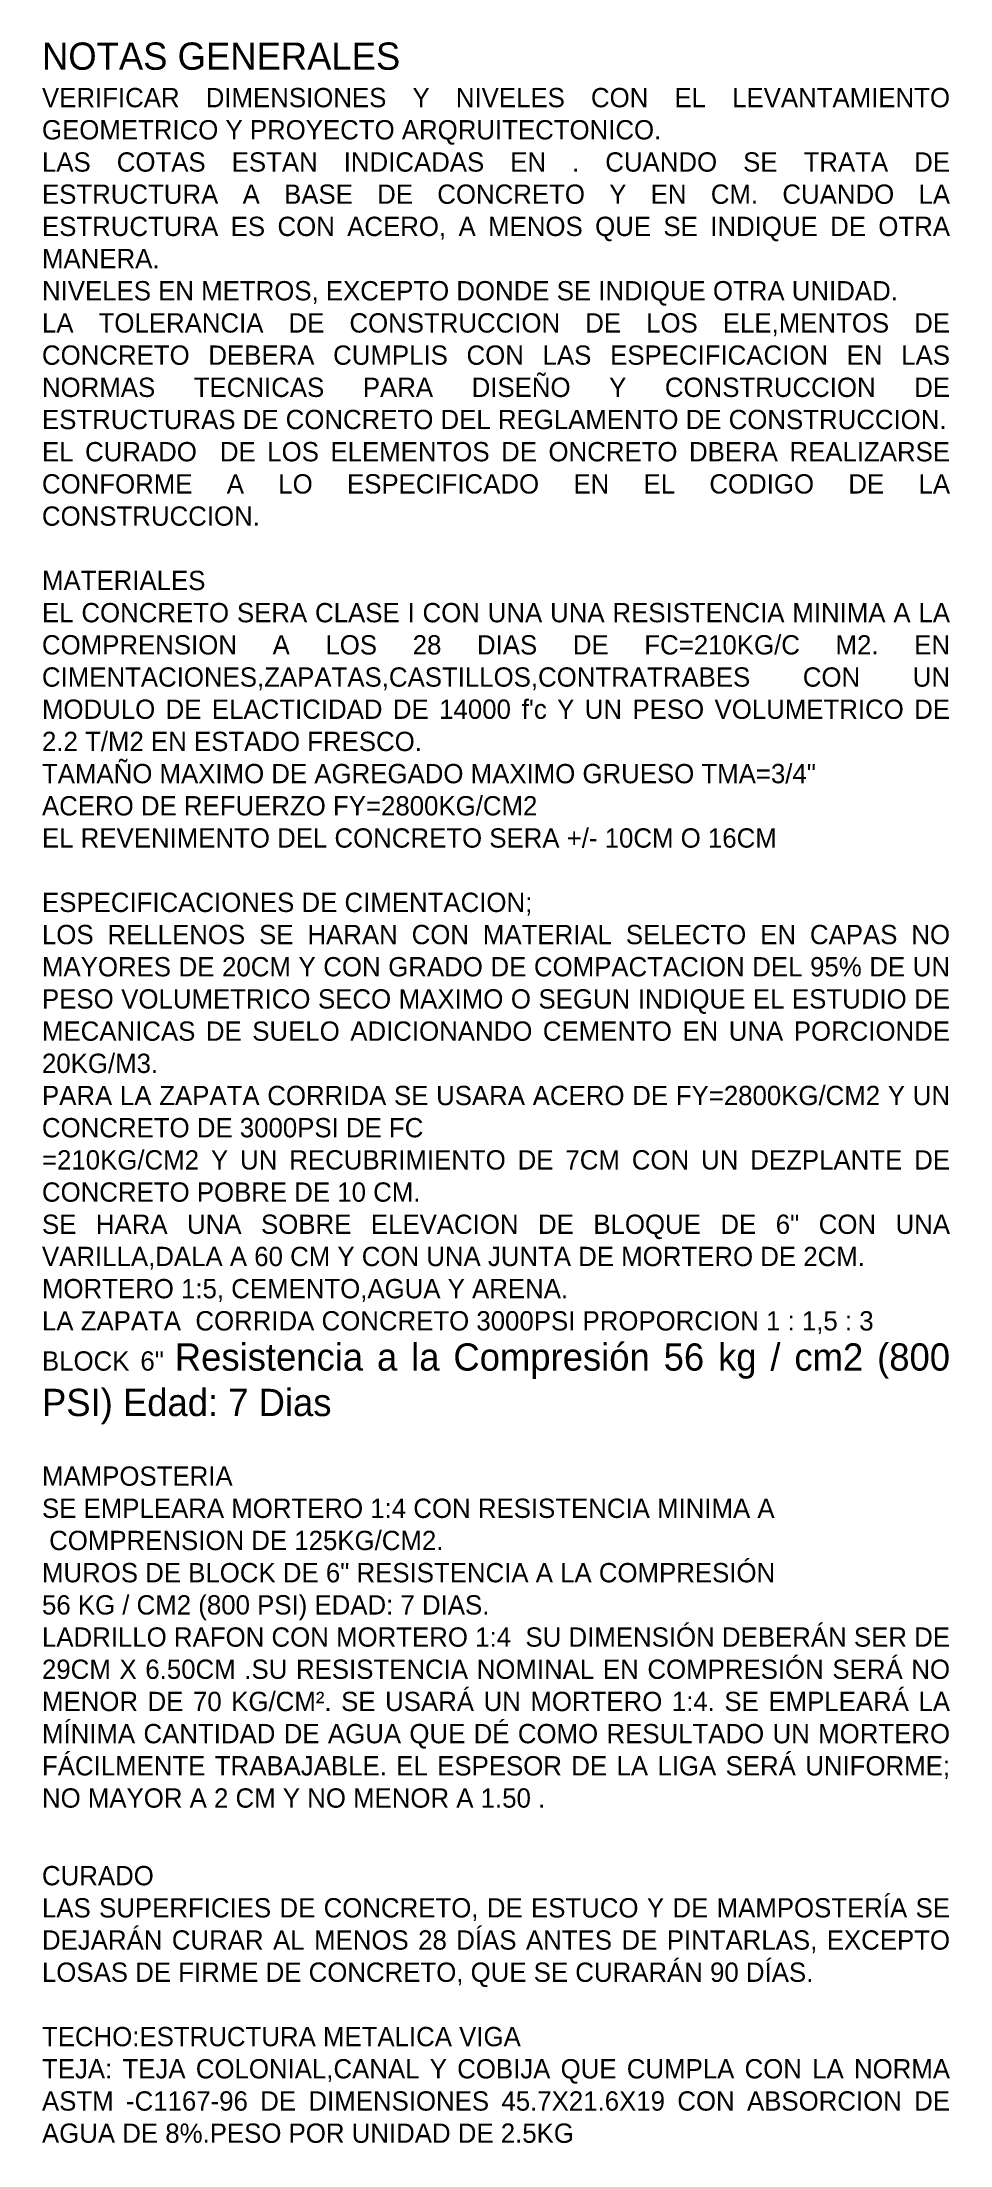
# Model space of a CAD drawing. Header units: millimetres. Extents: x -9559 to 23034, y -7226 to 22400.
# Drawn here: x 179.12 to 189.12, y -73.59 to -50.45 of the extents above; entities that cross this region are included whole.
import ezdxf

# ---------------------------------------------------------------- set-up
doc = ezdxf.new("R2010")
doc.units = ezdxf.units.MM
doc.header["$LTSCALE"] = 0.02
doc.layers.add('TT-Terreno', color=250, linetype='Continuous', lineweight=40)
doc.styles.get("Standard").update_dxf_attribs({"font": 'GOTHIC.TTF'})

msp = doc.modelspace()

# ---------------------------------------------------------------- texts
at = {"insert": (179.121, -50.453, -0.164), "char_height": 0.3, "width": 9.97069, "attachment_point": 1}
msp.add_mtext('\\pxqj;NOTAS GENERALES\\P{\\H0.70833x;VERIFICAR DIMENSIONES Y NIVELES CON EL LEVANTAMIENTO GEOMETRICO Y PROYECTO ARQRUITECTONICO.\\PLAS COTAS ESTAN INDICADAS EN . CUANDO SE TRATA DE ESTRUCTURA A BASE DE CONCRETO Y EN CM. CUANDO LA ESTRUCTURA ES CON ACERO, A MENOS QUE SE INDIQUE DE OTRA MANERA.\\PNIVELES EN METROS, EXCEPTO DONDE SE INDIQUE OTRA UNIDAD.\\PLA TOLERANCIA DE CONSTRUCCION DE LOS ELE,MENTOS DE CONCRETO DEBERA CUMPLIS CON LAS ESPECIFICACION EN LAS NORMAS TECNICAS PARA DISEÑO Y CONSTRUCCION DE ESTRUCTURAS DE CONCRETO DEL REGLAMENTO DE CONSTRUCCION.\\PEL CURADO  DE LOS ELEMENTOS DE ONCRETO DBERA REALIZARSE CONFORME A LO ESPECIFICADO EN EL CODIGO DE LA CONSTRUCCION.\\P\\PMATERIALES\\PEL CONCRETO SERA CLASE I CON UNA UNA RESISTENCIA MINIMA A LA COMPRENSION A LOS 28 DIAS DE FC=210KG/C M2. EN CIMENTACIONES,ZAPATAS,CASTILLOS,CONTRATRABES CON UN MODULO DE ELACTICIDAD DE 14000\\H1.05883x; \\H0.94444x;f\'c Y UN PESO VOLUMETRICO DE 2.2 T/M2 EN ESTADO FRESCO.\\PTAMAÑO MAXIMO DE AGREGADO MAXIMO GRUESO TMA=3/4"\\PACERO DE REFUERZO FY=2800KG/CM2\\PEL REVENIMENTO DEL CONCRETO SERA +/- 10CM O 16CM \\P\\PESPECIFICACIONES DE CIMENTACION;\\PLOS RELLENOS SE HARAN CON MATERIAL SELECTO EN CAPAS NO MAYORES DE 20CM Y CON GRADO DE COMPACTACION DEL 95% DE UN PESO VOLUMETRICO SECO MAXIMO O SEGUN INDIQUE EL ESTUDIO DE MECANICAS DE SUELO ADICIONANDO CEMENTO EN UNA PORCIONDE 20KG/M3.\\PPARA LA ZAPATA CORRIDA SE USARA ACERO DE FY=2800KG/CM2 Y UN CONCRETO DE 3000PSI DE FC\\P=210KG/CM2 Y UN RECUBRIMIENTO DE 7CM CON UN DEZPLANTE DE CONCRETO POBRE DE 10 CM.\\PSE HARA UNA SOBRE ELEVACION DE BLOQUE DE 6" CON UNA VARILLA,DALA A 60 CM Y CON UNA JUNTA DE MORTERO DE 2CM.\\PMORTERO 1:5, CEMENTO,AGUA Y ARENA.\\PLA ZAPATA  CORRIDA CONCRETO 3000PSI PROPORCION 1 : 1,5 : 3\\P\\pq*;BLOCK 6" }Resistencia a la Compresión 56 kg / cm2 (800 PSI) Edad: 7 Dias\\P{\\H0.70833x;\\PMAMPOSTERIA\\PSE EMPLEARA MORTERO 1:4 CON RESISTENCIA MINIMA A\\P COMPRENSION DE 125KG/CM2.\\PMUROS DE BLOCK DE 6" RESISTENCIA A LA COMPRESIÓN\\P56 KG / CM2 (800 PSI) EDAD: 7 DIAS.\\PLADRILLO RAFON CON MORTERO 1:4  SU DIMENSIÓN DEBERÁN SER DE 29CM X 6.50CM .SU RESISTENCIA NOMINAL EN COMPRESIÓN SERÁ NO MENOR DE 70 KG/CM². SE USARÁ UN MORTERO 1:4. SE EMPLEARÁ LA MÍNIMA CANTIDAD DE AGUA QUE DÉ COMO RESULTADO UN MORTERO FÁCILMENTE TRABAJABLE. EL ESPESOR DE LA LIGA SERÁ UNIFORME; NO MAYOR A 2 CM Y NO MENOR A 1.50 .\\P}\\P{\\H0.70833x;CURADO \\PLAS SUPERFICIES DE CONCRETO, DE ESTUCO Y DE MAMPOSTERÍA SE DEJARÁN CURAR AL MENOS 28 DÍAS ANTES DE PINTARLAS, EXCEPTO LOSAS DE FIRME DE CONCRETO, QUE SE CURARÁN 90 DÍAS. \\P\\PTECHO:ESTRUCTURA METALICA VIGA \\PTEJA: TEJA COLONIAL,CANAL Y COBIJA QUE CUMPLA CON LA NORMA ASTM -C1167-96 DE DIMENSIONES 45.7X21.6X19 CON ABSORCION DE AGUA DE 8%.PESO POR UNIDAD DE 2.5KG}', dxfattribs=at)

# ---------------------------------------------------------------- blocks, each defined once
blk = doc.blocks.new('Family - ___-505089-Site')
at = {"layer": 'TT-Terreno'}
for p, q in [((-9581.705, 8942.951), (2255.114, 12635.963)), ((2255.114, 12635.963), (7318.335, -3439.295)), ((-4757.34, -7242.769), (-9581.705, 8942.951)), ((7318.335, -3439.295), (-4757.34, -7242.769))]:
    blk.add_line(p, q, dxfattribs=at)

# ---------------------------------------------------------------- block references
at = {"layer": 'TT-Terreno'}
msp.add_blockref('Family - ___-505089-Site', (22.827, 16.378), dxfattribs=at)

msp.set_redraw_order([(e.dxf.handle, doc.entitydb.next_handle()) for e in msp.query("TEXT MTEXT ATTDEF DIMENSION ARC_DIMENSION")])  # texts and dimensions are drawn at this point

doc.saveas('drawing.dxf')
